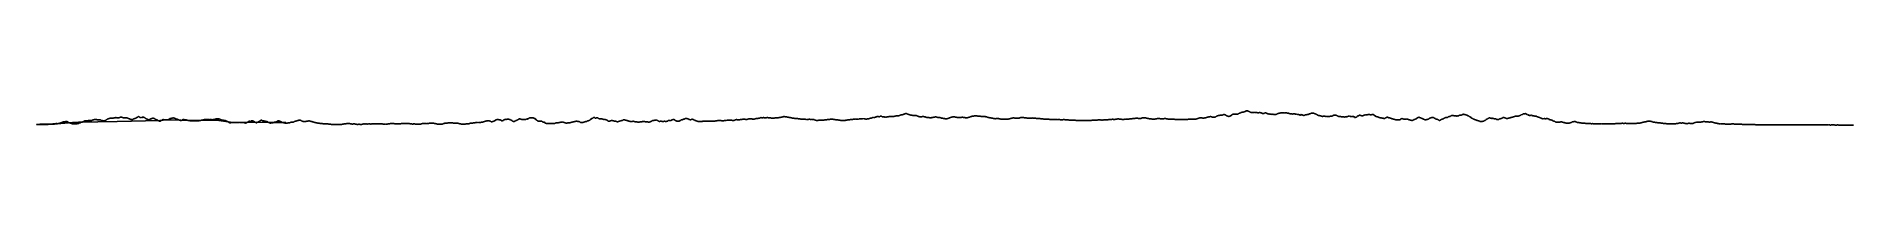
# Model space of a CAD drawing. Header units: metres. Extents: x 0 to 103640, y 189 to 1010.
import ezdxf

# ---------------------------------------------------------------- set-up
doc = ezdxf.new("R2010")
doc.units = ezdxf.units.M
doc.layers.add('GROUND_PROFILE', color=8, linetype='Continuous')
doc.layers.add('PLAN_PROFILE', color=1, linetype='Continuous')

msp = doc.modelspace()

# ---------------------------------------------------------------- linework, layer by layer
at = {"layer": 'GROUND_PROFILE'}
msp.add_lwpolyline([(0, 238), (20, 235), (40, 236), (60, 236), (80, 236), (100, 237), (120, 237), (140, 235), (160, 236), (180, 233), (200, 235), (220, 235), (240, 235), (260, 235), (280, 235), (300, 235), (320, 235), (340, 234), (360, 234), (380, 235), (400, 235), (420, 235), (440, 233), (460, 233), (480, 234), (500, 236), (520, 237), (540, 236), (560, 236), (580, 236), (600, 236), (620, 236), (640, 237), (660, 237), (680, 237), (700, 238), (720, 239), (740, 239), (760, 239), (780, 239), (800, 239), (820, 243), (840, 248), (860, 248), (880, 253), (900, 253), (920, 256), (940, 257), (960, 257), (980, 261), (1000, 270), (1020, 264), (1040, 269), (1060, 270), (1080, 270), (1100, 272), (1120, 276), (1140, 276), (1160, 277), (1180, 274), (1200, 275), (1220, 278), (1240, 278), (1260, 285), (1280, 292), (1300, 292), (1320, 298), (1340, 307), (1360, 307), (1380, 319), (1400, 333), (1420, 333), (1440, 345), (1460, 345), (1480, 353), (1500, 365), (1520, 365), (1540, 374), (1560, 378), (1580, 378), (1600, 381), (1620, 385), (1640, 385), (1660, 391), (1680, 403), (1700, 404), (1720, 402), (1740, 402), (1760, 391), (1780, 376), (1800, 376), (1820, 360), (1840, 338), (1860, 338), (1880, 329), (1900, 316), (1920, 316), (1940, 301), (1960, 301), (1980, 290), (2000, 276), (2020, 276), (2040, 267), (2060, 267), (2080, 267), (2100, 267), (2120, 267), (2140, 267), (2160, 267), (2180, 267), (2200, 267), (2220, 267), (2240, 267), (2260, 267), (2280, 267), (2300, 267), (2320, 273), (2340, 277), (2360, 277), (2380, 283), (2400, 291), (2420, 291), (2440, 302), (2460, 319), (2480, 319), (2500, 333), (2520, 333), (2540, 350), (2560, 363), (2580, 363), (2600, 363), (2620, 363), (2640, 363), (2660, 373), (2680, 405), (2700, 405), (2720, 418), (2740, 432), (2760, 432), (2780, 444), (2800, 444), (2820, 444), (2840, 440), (2860, 440), (2880, 436), (2900, 440), (2920, 440), (2940, 445), (2960, 454), (2980, 454), (3000, 461), (3020, 462), (3040, 462), (3060, 464), (3080, 464), (3100, 466), (3120, 463), (3140, 463), (3160, 465), (3180, 472), (3200, 472), (3220, 486), (3240, 492), (3260, 492), (3280, 500), (3300, 509), (3320, 509), (3340, 515), (3360, 522), (3380, 522), (3400, 519), (3420, 519), (3440, 511), (3460, 503), (3480, 503), (3500, 500), (3520, 499), (3540, 499), (3560, 498), (3580, 501), (3600, 501), (3620, 501), (3640, 492), (3660, 492), (3680, 477), (3700, 463), (3720, 463), (3740, 455), (3760, 448), (3780, 448), (3800, 442), (3820, 442), (3840, 440), (3860, 447), (3880, 447), (3900, 453), (3920, 461), (3940, 461), (3960, 475), (3980, 491), (4000, 491), (4020, 510), (4040, 534), (4060, 534), (4080, 548), (4100, 560), (4120, 560), (4140, 569), (4160, 569), (4180, 576), (4200, 583), (4220, 583), (4240, 591), (4260, 592), (4280, 592), (4300, 587), (4320, 581), (4340, 581), (4360, 590), (4380, 597), (4400, 597), (4420, 604), (4440, 604), (4460, 604), (4480, 606), (4500, 606), (4520, 630), (4540, 619), (4560, 619), (4580, 614), (4600, 611), (4620, 611), (4640, 607), (4660, 609), (4680, 609), (4700, 616), (4720, 618), (4740, 627), (4760, 636), (4780, 644), (4800, 644), (4820, 651), (4840, 651), (4860, 653), (4880, 645), (4900, 645), (4920, 627), (4940, 617), (4960, 617), (4980, 609), (5000, 607), (5020, 607), (5040, 611), (5060, 611), (5080, 601), (5100, 606), (5120, 606), (5140, 608), (5160, 602), (5180, 602), (5200, 593), (5220, 582), (5240, 582), (5260, 570), (5280, 557), (5300, 557), (5320, 547), (5340, 548), (5360, 534), (5380, 521), (5400, 521), (5420, 513), (5440, 517), (5460, 511), (5480, 521), (5500, 521), (5520, 530), (5540, 546), (5560, 546), (5580, 558), (5600, 572), (5620, 572), (5640, 580), (5660, 589), (5680, 595), (5700, 608), (5720, 608), (5740, 625), (5760, 646), (5780, 646), (5800, 666), (5820, 679), (5840, 679), (5860, 671), (5880, 655), (5900, 655), (5920, 624), (5940, 624), (5960, 616), (5980, 619), (6000, 619), (6020, 617), (6040, 640), (6060, 640), (6080, 649), (6100, 649), (6120, 648), (6140, 627), (6160, 627), (6180, 613), (6200, 595), (6220, 595), (6240, 577), (6260, 550), (6280, 550), (6300, 535), (6320, 535), (6340, 527), (6360, 510), (6380, 510), (6400, 500), (6420, 497), (6440, 497), (6460, 507), (6480, 506), (6500, 524), (6520, 544), (6540, 544), (6560, 561), (6580, 576), (6600, 573), (6620, 586), (6640, 592), (6660, 592), (6680, 588), (6700, 580), (6720, 573), (6740, 559), (6760, 559), (6780, 541), (6800, 523), (6820, 523), (6840, 509), (6860, 496), (6880, 496), (6900, 482), (6920, 482), (6940, 459), (6960, 440), (6980, 440), (7000, 427), (7020, 423), (7040, 419), (7060, 428), (7080, 428), (7100, 447), (7120, 460), (7140, 460), (7160, 478), (7180, 494), (7200, 494), (7220, 508), (7240, 511), (7260, 511), (7280, 499), (7300, 499), (7320, 495), (7340, 499), (7360, 499), (7380, 504), (7400, 490), (7420, 490), (7440, 492), (7460, 494), (7480, 494), (7500, 502), (7520, 502), (7540, 518), (7560, 535), (7580, 535), (7600, 551), (7620, 569), (7640, 569), (7660, 579), (7680, 579), (7700, 584), (7720, 592), (7740, 587), (7760, 595), (7780, 606), (7800, 606), (7820, 611), (7840, 591), (7860, 591), (7880, 581), (7900, 581), (7920, 574), (7940, 566), (7960, 556), (7980, 546), (8000, 531), (8020, 531), (8040, 524), (8060, 515), (8080, 507), (8100, 494), (8120, 494), (8140, 482), (8160, 478), (8180, 472), (8200, 462), (8220, 455), (8240, 455), (8260, 461), (8280, 461), (8300, 475), (8320, 494), (8340, 494), (8360, 508), (8380, 513), (8400, 513), (8420, 506), (8440, 500), (8460, 500), (8480, 496), (8500, 496), (8520, 490), (8540, 489), (8560, 489), (8580, 485), (8600, 480), (8620, 480), (8640, 464), (8660, 464), (8680, 457), (8700, 452), (8720, 452), (8740, 450), (8760, 445), (8780, 445), (8800, 445), (8820, 442), (8840, 442), (8860, 436), (8880, 436), (8900, 437), (8920, 437), (8940, 437), (8960, 436), (8980, 434), (9000, 434), (9020, 435), (9040, 434), (9060, 434), (9080, 434), (9100, 429), (9120, 432), (9140, 434), (9160, 434), (9180, 437), (9200, 440), (9220, 440), (9240, 443), (9260, 443), (9280, 444), (9300, 448), (9320, 454), (9340, 461), (9360, 466), (9380, 466), (9400, 468), (9420, 475), (9440, 481), (9460, 485), (9480, 485), (9500, 493), (9520, 501), (9540, 497), (9560, 502), (9580, 510), (9600, 510), (9620, 518), (9640, 523), (9660, 518), (9680, 520), (9700, 520), (9720, 519), (9740, 515), (9760, 515), (9780, 509), (9800, 511), (9820, 511), (9840, 508), (9860, 505), (9880, 505), (9900, 500), (9920, 511), (9940, 508), (9960, 508), (9980, 508), (10000, 504), (10020, 500), (10040, 500), (10060, 505), (10080, 519), (10100, 519), (10120, 515), (10140, 515), (10160, 519), (10180, 525), (10200, 525), (10220, 533), (10240, 558), (10260, 558), (10280, 554), (10300, 546), (10320, 546), (10340, 544), (10360, 551), (10380, 551), (10400, 546), (10420, 546), (10440, 541), (10460, 532), (10480, 532), (10500, 507), (10520, 501), (10540, 501), (10560, 492), (10580, 483), (10600, 483), (10620, 477), (10640, 481), (10660, 481), (10680, 472), (10700, 460), (10720, 460), (10740, 459), (10760, 459), (10780, 456), (10800, 434), (10820, 434), (10840, 423), (10860, 410), (10880, 410), (10900, 404), (10920, 386), (10940, 386), (10960, 364), (10980, 345), (11000, 345), (11020, 333), (11040, 330), (11060, 330), (11080, 331), (11100, 331), (11120, 337), (11140, 340), (11160, 340), (11180, 345), (11200, 343), (11220, 343), (11240, 351), (11260, 341), (11280, 341), (11300, 336), (11320, 341), (11340, 341), (11360, 343), (11380, 342), (11400, 342), (11420, 337), (11440, 337), (11460, 332), (11480, 334), (11500, 344), (11520, 348), (11540, 349), (11560, 349), (11580, 354), (11600, 348), (11620, 348), (11640, 345), (11660, 339), (11680, 339), (11700, 336), (11720, 339), (11740, 339), (11760, 343), (11780, 346), (11800, 346), (11820, 343), (11840, 343), (11860, 333), (11880, 319), (11900, 319), (11920, 312), (11940, 314), (11960, 314), (11980, 324), (12000, 341), (12020, 341), (12040, 358), (12060, 376), (12080, 376), (12100, 396), (12120, 412), (12140, 412), (12160, 411), (12180, 411), (12200, 408), (12220, 408), (12240, 408), (12260, 433), (12280, 437), (12300, 437), (12320, 437), (12340, 435), (12360, 435), (12380, 421), (12400, 400), (12420, 400), (12440, 380), (12460, 383), (12480, 356), (12500, 335), (12520, 335), (12540, 323), (12560, 325), (12580, 325), (12600, 338), (12620, 357), (12640, 357), (12660, 377), (12680, 397), (12700, 397), (12720, 427), (12740, 427), (12760, 444), (12780, 460), (12800, 460), (12820, 473), (12840, 474), (12860, 474), (12880, 459), (12900, 446), (12920, 446), (12940, 443), (12960, 439), (12980, 439), (13000, 428), (13020, 422), (13040, 422), (13060, 418), (13080, 406), (13100, 406), (13120, 404), (13140, 404), (13160, 392), (13180, 378), (13200, 378), (13220, 366), (13240, 352), (13260, 352), (13280, 319), (13300, 315), (13320, 315), (13340, 314), (13360, 314), (13380, 314), (13400, 316), (13420, 316), (13440, 316), (13460, 319), (13480, 325), (13500, 331), (13520, 341), (13540, 341), (13560, 354), (13580, 365), (13600, 365), (13620, 371), (13640, 371), (13660, 380), (13680, 385), (13700, 385), (13720, 399), (13740, 415), (13760, 415), (13780, 433), (13800, 442), (13820, 442), (13840, 438), (13860, 422), (13880, 422), (13900, 402), (13920, 402), (13940, 391), (13960, 375), (13980, 375), (14000, 362), (14020, 351), (14040, 351), (14060, 346), (14080, 338), (14100, 331), (14120, 323), (14140, 317), (14160, 317), (14180, 312), (14200, 312), (14220, 308), (14240, 307), (14260, 307), (14280, 307), (14300, 313), (14320, 313), (14340, 315), (14360, 320), (14380, 320), (14400, 323), (14420, 326), (14440, 326), (14460, 329), (14480, 337), (14500, 351), (14520, 353), (14540, 353), (14560, 354), (14580, 358), (14600, 358), (14620, 362), (14640, 369), (14660, 369), (14680, 381), (14700, 393), (14720, 393), (14740, 407), (14760, 415), (14780, 415), (14800, 422), (14820, 422), (14840, 431), (14860, 442), (14880, 442), (14900, 455), (14920, 465), (14940, 465), (14960, 477), (14980, 484), (15000, 484), (15020, 479), (15040, 469), (15060, 469), (15080, 457), (15100, 457), (15120, 436), (15140, 424), (15160, 424), (15180, 413), (15200, 404), (15220, 404), (15240, 398), (15260, 391), (15280, 391), (15300, 385), (15320, 396), (15340, 396), (15360, 405), (15380, 405), (15400, 417), (15420, 420), (15440, 420), (15460, 423), (15480, 421), (15500, 421), (15520, 437), (15540, 439), (15560, 439), (15580, 437), (15600, 426), (15620, 426), (15640, 417), (15660, 406), (15680, 406), (15700, 392), (15720, 401), (15740, 383), (15760, 374), (15780, 374), (15800, 366), (15820, 358), (15840, 358), (15860, 351), (15880, 341), (15900, 341), (15920, 336), (15940, 328), (15960, 328), (15980, 322), (16000, 322), (16020, 319), (16040, 311), (16060, 311), (16080, 310), (16100, 310), (16120, 310), (16140, 298), (16160, 290), (16180, 290), (16200, 283), (16220, 278), (16240, 278), (16260, 278), (16280, 278), (16300, 278), (16320, 276), (16340, 271), (16360, 270), (16380, 266), (16400, 266), (16420, 264), (16440, 262), (16460, 262), (16480, 265), (16500, 269), (16520, 269), (16540, 266), (16560, 266), (16580, 267), (16600, 264), (16620, 264), (16640, 261), (16660, 255), (16680, 255), (16700, 248), (16720, 243), (16740, 241), (16760, 240), (16780, 238), (16800, 238), (16820, 236), (16840, 236), (16860, 235), (16880, 234), (16900, 234), (16920, 233), (16940, 232), (16960, 232), (16980, 231), (17000, 231), (17020, 231), (17040, 228), (17060, 226), (17080, 226), (17100, 225), (17120, 225), (17140, 225), (17160, 226), (17180, 226), (17200, 226), (17220, 225), (17240, 225), (17260, 224), (17280, 224), (17300, 224), (17320, 222), (17340, 223), (17360, 223), (17380, 225), (17400, 229), (17420, 229), (17440, 238), (17460, 238), (17480, 247), (17500, 255), (17520, 255), (17540, 257), (17560, 261), (17580, 261), (17600, 261), (17620, 265), (17640, 265), (17660, 275), (17680, 285), (17700, 285), (17720, 286), (17740, 286), (17760, 289), (17780, 286), (17800, 286), (17820, 283), (17840, 281), (17860, 281), (17880, 277), (17900, 274), (17920, 274), (17940, 268), (17960, 262), (17980, 262), (18000, 256), (18020, 256), (18040, 256), (18060, 260), (18080, 260), (18100, 265), (18120, 265), (18140, 265), (18160, 259), (18180, 254), (18200, 254), (18220, 244), (18240, 238), (18260, 238), (18280, 235), (18300, 236), (18320, 236), (18340, 237), (18360, 237), (18380, 240), (18400, 238), (18420, 238), (18440, 237), (18460, 233), (18480, 233), (18500, 231), (18520, 232), (18540, 232), (18560, 235), (18580, 244), (18600, 244), (18620, 253), (18640, 253), (18660, 259), (18680, 262), (18700, 262), (18720, 258), (18740, 252), (18760, 252), (18780, 259), (18800, 257), (18820, 257), (18840, 255), (18860, 254), (18880, 254), (18900, 257), (18920, 257), (18940, 260), (18960, 255), (18980, 263), (19000, 259), (19020, 257), (19040, 257), (19060, 256), (19080, 256), (19100, 256), (19120, 261), (19140, 263), (19160, 263), (19180, 261), (19200, 266), (19220, 263), (19240, 261), (19260, 261), (19280, 265), (19300, 270), (19320, 270), (19340, 268), (19360, 263), (19380, 263), (19400, 263), (19420, 262), (19440, 262), (19460, 267), (19480, 267), (19500, 269), (19520, 270), (19540, 270), (19560, 270), (19580, 269), (19600, 273), (19620, 275), (19640, 274), (19660, 274), (19680, 274), (19700, 266), (19720, 266), (19740, 257), (19760, 248), (19780, 248), (19800, 240), (19820, 240), (19840, 239), (19860, 238), (19880, 238), (19900, 236), (19920, 239), (19940, 239), (19960, 242), (19980, 241), (20000, 240), (20020, 250), (20040, 260), (20060, 260), (20080, 263), (20100, 263), (20120, 267), (20140, 271), (20160, 271), (20180, 280), (20200, 287), (20220, 283), (20240, 290), (20260, 294), (20280, 294), (20300, 293), (20320, 289), (20340, 289), (20360, 283), (20380, 283), (20400, 276), (20420, 269), (20440, 269), (20460, 266), (20480, 266), (20500, 266), (20520, 267), (20540, 265), (20560, 265), (20580, 264), (20600, 264), (20620, 264), (20640, 265), (20660, 265), (20680, 267), (20700, 268), (20720, 268), (20740, 270), (20760, 275), (20780, 275), (20800, 279), (20820, 282), (20840, 282), (20860, 282), (20880, 282), (20900, 282), (20920, 285), (20940, 290), (20960, 290), (20980, 289), (21000, 289), (21020, 285), (21040, 289), (21060, 289), (21080, 289), (21100, 284), (21120, 284), (21140, 283), (21160, 283), (21180, 283), (21200, 282), (21220, 282), (21240, 280), (21260, 277), (21280, 277), (21300, 273), (21320, 270), (21340, 270), (21360, 266), (21380, 262), (21400, 262), (21420, 257), (21440, 252), (21460, 252), (21480, 252), (21500, 257), (21520, 257), (21540, 270), (21560, 270), (21580, 265), (21600, 255), (21620, 255), (21640, 252), (21660, 250), (21680, 250), (21700, 249), (21720, 247), (21740, 247), (21760, 244), (21780, 243), (21800, 243), (21820, 243), (21840, 241), (21860, 241), (21880, 248), (21900, 248), (21920, 256), (21940, 266), (21960, 266), (21980, 271), (22000, 276), (22020, 276), (22040, 278), (22060, 278), (22080, 278), (22100, 283), (22120, 284), (22140, 284), (22160, 285), (22180, 285), (22200, 283), (22220, 280), (22240, 280), (22260, 275), (22280, 278), (22300, 278), (22320, 283), (22340, 289), (22360, 289), (22380, 294), (22400, 300), (22420, 300), (22440, 307), (22460, 308), (22480, 309), (22500, 311), (22520, 311), (22540, 314), (22560, 312), (22580, 312), (22600, 311), (22620, 309), (22640, 309), (22660, 302), (22680, 295), (22700, 295), (22720, 287), (22740, 287), (22760, 278), (22780, 269), (22800, 269), (22820, 264), (22840, 257), (22860, 256), (22880, 248), (22900, 241), (22920, 241), (22940, 240), (22960, 243), (22980, 243), (23000, 243), (23020, 243), (23040, 242), (23060, 242), (23080, 243), (23100, 247), (23120, 254), (23140, 254), (23160, 256), (23180, 264), (23200, 264), (23220, 277), (23240, 285), (23260, 285), (23280, 298), (23300, 298), (23320, 300), (23340, 304), (23360, 304), (23380, 308), (23400, 310), (23420, 310), (23440, 311), (23460, 318), (23480, 324), (23500, 327), (23520, 327), (23540, 327), (23560, 324), (23580, 323), (23600, 323), (23620, 322), (23640, 322), (23660, 318), (23680, 328), (23700, 328), (23720, 326), (23740, 319), (23760, 319), (23780, 311), (23800, 305), (23820, 305), (23840, 303), (23860, 302), (23880, 310), (23900, 310), (23920, 310), (23940, 310), (23960, 306), (23980, 306), (24000, 301), (24020, 302), (24040, 302), (24060, 296), (24080, 283), (24100, 297), (24120, 284), (24140, 273), (24160, 273), (24180, 260), (24200, 260), (24220, 251), (24240, 248), (24260, 248), (24280, 247), (24300, 247), (24320, 247), (24340, 246), (24360, 250), (24380, 250), (24400, 252), (24420, 253), (24440, 253), (24460, 255), (24480, 255), (24500, 259), (24520, 263), (24540, 263), (24560, 265), (24580, 267), (24600, 267), (24620, 268), (24640, 269), (24660, 269), (24680, 275), (24700, 293), (24720, 293), (24740, 301), (24760, 308), (24780, 308), (24800, 310), (24820, 310), (24840, 308), (24860, 305), (24880, 305), (24900, 313), (24920, 315), (24940, 315), (24960, 321), (24980, 326), (25000, 326), (25020, 332), (25040, 339), (25060, 339), (25080, 346), (25100, 346), (25120, 348), (25140, 351), (25160, 351), (25180, 353), (25200, 352), (25220, 352), (25240, 353), (25260, 351), (25280, 351), (25300, 351), (25320, 350), (25340, 350), (25360, 354), (25380, 354), (25400, 359), (25420, 364), (25440, 364), (25460, 370), (25480, 378), (25500, 378), (25520, 387), (25540, 393), (25560, 393), (25580, 403), (25600, 414), (25620, 414), (25640, 424), (25660, 424), (25680, 430), (25700, 440), (25720, 440), (25740, 442), (25760, 446), (25780, 446), (25800, 448), (25820, 440), (25840, 440), (25860, 425), (25880, 411), (25900, 411), (25920, 396), (25940, 385), (25960, 385), (25980, 385), (26000, 385), (26020, 394), (26040, 402), (26060, 402), (26080, 411), (26100, 425), (26120, 425), (26140, 453), (26160, 469), (26180, 469), (26200, 482), (26220, 496), (26240, 496), (26260, 511), (26280, 511), (26300, 514), (26320, 518), (26340, 510), (26360, 507), (26380, 497), (26400, 497), (26420, 494), (26440, 487), (26460, 487), (26480, 475), (26500, 460), (26520, 460), (26540, 436), (26560, 436), (26580, 439), (26600, 453), (26620, 453), (26640, 465), (26660, 486), (26680, 486), (26700, 509), (26720, 525), (26740, 516), (26760, 523), (26780, 525), (26800, 525), (26820, 522), (26840, 522), (26860, 525), (26880, 533), (26900, 533), (26920, 535), (26940, 539), (26960, 523), (26980, 522), (27000, 509), (27020, 509), (27040, 494), (27060, 478), (27080, 478), (27100, 460), (27120, 460), (27140, 441), (27160, 418), (27180, 418), (27200, 403), (27220, 397), (27240, 397), (27260, 405), (27280, 419), (27300, 419), (27320, 434), (27340, 453), (27360, 449), (27380, 465), (27400, 474), (27420, 474), (27440, 491), (27460, 491), (27480, 512), (27500, 527), (27520, 527), (27540, 544), (27560, 544), (27580, 544), (27600, 543), (27620, 531), (27640, 531), (27660, 518), (27680, 511), (27700, 511), (27720, 514), (27740, 514), (27760, 518), (27780, 516), (27800, 516), (27820, 512), (27840, 512), (27860, 512), (27880, 516), (27900, 519), (27920, 519), (27940, 532), (27960, 548), (27980, 523), (28000, 544), (28020, 544), (28040, 547), (28060, 572), (28080, 572), (28100, 590), (28120, 607), (28140, 607), (28160, 617), (28180, 611), (28200, 611), (28220, 605), (28240, 609), (28260, 609), (28280, 616), (28300, 616), (28320, 607), (28340, 604), (28360, 604), (28380, 590), (28400, 577), (28420, 577), (28440, 563), (28460, 530), (28480, 530), (28500, 501), (28520, 480), (28540, 480), (28560, 459), (28580, 437), (28600, 437), (28620, 426), (28640, 426), (28660, 422), (28680, 422), (28700, 422), (28720, 428), (28740, 428), (28760, 428), (28780, 425), (28800, 415), (28820, 415), (28840, 392), (28860, 376), (28880, 376), (28900, 370), (28920, 370), (28940, 366), (28960, 353), (28980, 353), (29000, 324), (29020, 314), (29040, 314), (29060, 303), (29080, 293), (29100, 293), (29120, 286), (29140, 281), (29160, 281), (29180, 276), (29200, 277), (29220, 277), (29240, 278), (29260, 278), (29280, 277), (29300, 279), (29320, 279), (29340, 281), (29360, 284), (29380, 284), (29400, 287), (29420, 287), (29440, 287), (29460, 286), (29480, 286), (29500, 288), (29520, 293), (29540, 293), (29560, 295), (29580, 300), (29600, 313), (29620, 316), (29640, 322), (29660, 322), (29680, 327), (29700, 329), (29720, 329), (29740, 328), (29760, 330), (29780, 330), (29800, 334), (29820, 345), (29840, 345), (29860, 347), (29880, 347), (29900, 354), (29920, 357), (29940, 357), (29960, 360), (29980, 364), (30000, 364), (30020, 372), (30040, 364), (30060, 364), (30080, 350), (30100, 350), (30120, 337), (30140, 324), (30160, 324), (30180, 315), (30200, 310), (30220, 302), (30240, 301), (30260, 309), (30280, 309), (30300, 316), (30320, 319), (30340, 319), (30360, 317), (30380, 317), (30400, 322), (30420, 333), (30440, 333), (30460, 341), (30480, 348), (30500, 348), (30520, 358), (30540, 366), (30560, 366), (30580, 369), (30600, 375), (30620, 375), (30640, 381), (30660, 381), (30680, 388), (30700, 393), (30720, 393), (30740, 403), (30760, 413), (30780, 413), (30800, 419), (30820, 423), (30840, 410), (30860, 409), (30880, 406), (30900, 406), (30920, 399), (30940, 399), (30960, 391), (30980, 377), (31000, 377), (31020, 366), (31040, 350), (31060, 350), (31080, 344), (31100, 343), (31120, 343), (31140, 345), (31160, 350), (31180, 350), (31200, 355), (31220, 365), (31240, 369), (31260, 378), (31280, 378), (31300, 385), (31320, 392), (31340, 392), (31360, 399), (31380, 409), (31400, 409), (31420, 422), (31440, 435), (31460, 435), (31480, 447), (31500, 456), (31520, 456), (31540, 471), (31560, 471), (31580, 493), (31600, 514), (31620, 514), (31640, 535), (31660, 564), (31680, 564), (31700, 580), (31720, 594), (31740, 594), (31760, 607), (31780, 625), (31800, 625), (31820, 630), (31840, 630), (31860, 597), (31880, 591), (31900, 591), (31920, 602), (31940, 609), (31960, 609), (31980, 607), (32000, 603), (32020, 603), (32040, 598), (32060, 569), (32080, 569), (32100, 557), (32120, 557), (32140, 549), (32160, 551), (32180, 551), (32200, 556), (32220, 560), (32240, 560), (32260, 550), (32280, 541), (32300, 541), (32320, 531), (32340, 523), (32360, 523), (32380, 524), (32400, 520), (32420, 520), (32440, 509), (32460, 509), (32480, 495), (32500, 490), (32520, 490), (32540, 480), (32560, 460), (32580, 460), (32600, 437), (32620, 422), (32640, 422), (32660, 417), (32680, 421), (32700, 421), (32720, 434), (32740, 434), (32760, 446), (32780, 455), (32800, 455), (32820, 455), (32840, 455), (32860, 455), (32880, 443), (32900, 440), (32920, 440), (32940, 435), (32960, 428), (32980, 428), (33000, 424), (33020, 424), (33040, 417), (33060, 408), (33080, 406), (33100, 393), (33120, 384), (33140, 384), (33160, 384), (33180, 393), (33200, 393), (33220, 406), (33240, 418), (33260, 418), (33280, 430), (33300, 424), (33320, 432), (33340, 443), (33360, 443), (33380, 451), (33400, 462), (33420, 462), (33440, 479), (33460, 492), (33480, 492), (33500, 492), (33520, 494), (33540, 494), (33560, 490), (33580, 484), (33600, 484), (33620, 472), (33640, 472), (33660, 461), (33680, 453), (33700, 457), (33720, 446), (33740, 438), (33760, 438), (33780, 428), (33800, 417), (33820, 417), (33840, 408), (33860, 401), (33880, 401), (33900, 392), (33920, 392), (33940, 387), (33960, 394), (33980, 394), (34000, 407), (34020, 413), (34040, 413), (34060, 412), (34080, 409), (34100, 409), (34120, 394), (34140, 386), (34160, 386), (34180, 381), (34200, 381), (34220, 379), (34240, 374), (34260, 374), (34280, 370), (34300, 367), (34320, 363), (34340, 363), (34360, 365), (34380, 365), (34400, 370), (34420, 378), (34440, 378), (34460, 387), (34480, 387), (34500, 389), (34520, 386), (34540, 386), (34560, 393), (34580, 398), (34600, 398), (34620, 400), (34640, 401), (34660, 401), (34680, 401), (34700, 400), (34720, 386), (34740, 383), (34760, 383), (34780, 380), (34800, 378), (34820, 378), (34840, 376), (34860, 374), (34880, 374), (34900, 369), (34920, 364), (34940, 364), (34960, 368), (34980, 372), (35000, 372), (35020, 380), (35040, 401), (35060, 401), (35080, 421), (35100, 421), (35120, 435), (35140, 456), (35160, 456), (35180, 456), (35200, 462), (35220, 462), (35240, 463), (35260, 468), (35280, 468), (35300, 474), (35320, 470), (35340, 489), (35360, 476), (35380, 476), (35400, 463), (35420, 448), (35440, 448), (35460, 430), (35480, 419), (35500, 419), (35520, 406), (35540, 408), (35560, 408), (35580, 412), (35600, 420), (35620, 420), (35640, 415), (35660, 415), (35680, 401), (35700, 396), (35720, 396), (35740, 407), (35760, 399), (35780, 399), (35800, 412), (35820, 410), (35840, 410), (35860, 405), (35880, 403), (35900, 403), (35920, 401), (35940, 401), (35960, 412), (35980, 416), (36000, 416), (36020, 429), (36040, 448), (36060, 448), (36080, 457), (36100, 449), (36120, 449), (36140, 441), (36160, 455), (36180, 455), (36200, 465), (36220, 482), (36240, 482), (36260, 496), (36280, 496), (36300, 508), (36320, 516), (36340, 516), (36360, 516), (36380, 501), (36400, 501), (36420, 482), (36440, 466), (36460, 466), (36480, 446), (36500, 428), (36520, 428), (36540, 413), (36560, 420), (36580, 415), (36600, 412), (36620, 412), (36640, 414), (36660, 428), (36680, 428), (36700, 448), (36720, 460), (36740, 460), (36760, 471), (36780, 487), (36800, 487), (36820, 495), (36840, 495), (36860, 511), (36880, 526), (36900, 526), (36920, 532), (36940, 534), (36960, 534), (36980, 559), (37000, 562), (37020, 562), (37040, 567), (37060, 566), (37080, 566), (37100, 564), (37120, 564), (37140, 555), (37160, 552), (37180, 557), (37200, 538), (37220, 522), (37240, 522), (37260, 509), (37280, 500), (37300, 500), (37320, 499), (37340, 507), (37360, 507), (37380, 527), (37400, 528), (37420, 528), (37440, 523), (37460, 523), (37480, 504), (37500, 488), (37520, 488), (37540, 476), (37560, 460), (37580, 460), (37600, 448), (37620, 437), (37640, 437), (37660, 428), (37680, 415), (37700, 415), (37720, 408), (37740, 408), (37760, 407), (37780, 406), (37800, 406), (37820, 406), (37840, 407), (37860, 407), (37880, 408), (37900, 407), (37920, 407), (37940, 406), (37960, 409), (37980, 409), (38000, 415), (38020, 415), (38040, 416), (38060, 414), (38080, 414), (38100, 414), (38120, 416), (38140, 416), (38160, 418), (38180, 416), (38200, 411), (38220, 411), (38240, 412), (38260, 412), (38280, 416), (38300, 416), (38320, 417), (38340, 417), (38360, 417), (38380, 418), (38400, 419), (38420, 418), (38440, 419), (38460, 420), (38480, 420), (38500, 419), (38520, 417), (38540, 417), (38560, 418), (38580, 418), (38600, 421), (38620, 422), (38640, 422), (38660, 422), (38680, 423), (38700, 423), (38720, 426), (38740, 429), (38760, 429), (38780, 434), (38800, 437), (38820, 444), (38840, 450), (38860, 451), (38880, 451), (38900, 453), (38920, 453), (38940, 458), (38960, 457), (38980, 457), (39000, 453), (39020, 448), (39040, 452), (39060, 448), (39080, 446), (39100, 446), (39120, 445), (39140, 445), (39160, 445), (39180, 447), (39200, 447), (39220, 449), (39240, 451), (39260, 451), (39280, 453), (39300, 460), (39320, 460), (39340, 465), (39360, 470), (39380, 462), (39400, 467), (39420, 471), (39440, 471), (39460, 475), (39480, 477), (39500, 477), (39520, 481), (39540, 482), (39560, 482), (39580, 481), (39600, 481), (39620, 480), (39640, 475), (39660, 475), (39680, 463), (39700, 458), (39720, 458), (39740, 458), (39760, 459), (39780, 459), (39800, 465), (39820, 477), (39840, 477), (39860, 487), (39880, 498), (39900, 498), (39920, 505), (39940, 505), (39960, 504), (39980, 498), (40000, 498), (40020, 499), (40040, 497), (40060, 497), (40080, 495), (40100, 500), (40120, 500), (40140, 508), (40160, 512), (40180, 512), (40200, 516), (40220, 522), (40240, 522), (40260, 523), (40280, 525), (40300, 525), (40320, 527), (40340, 527), (40360, 529), (40380, 527), (40400, 527), (40420, 524), (40440, 520), (40460, 520), (40480, 516), (40500, 513), (40520, 513), (40540, 517), (40560, 526), (40580, 526), (40600, 535), (40620, 544), (40640, 544), (40660, 552), (40680, 552), (40700, 554), (40720, 552), (40740, 552), (40760, 552), (40780, 548), (40800, 548), (40820, 546), (40840, 529), (40860, 529), (40880, 528), (40900, 527), (40920, 527), (40940, 534), (40960, 534), (40980, 546), (41000, 554), (41020, 554), (41040, 567), (41060, 575), (41080, 575), (41100, 565), (41120, 566), (41140, 566), (41160, 574), (41180, 586), (41200, 586), (41220, 592), (41240, 597), (41260, 597), (41280, 611), (41300, 611), (41320, 624), (41340, 627), (41360, 612), (41380, 610), (41400, 614), (41420, 614), (41440, 618), (41460, 623), (41480, 623), (41500, 617), (41520, 612), (41540, 612), (41560, 607), (41580, 607), (41600, 602), (41620, 611), (41640, 611), (41660, 622), (41680, 627), (41700, 627), (41720, 624), (41740, 617), (41760, 617), (41780, 609), (41800, 606), (41820, 606), (41840, 610), (41860, 602), (41880, 602), (41900, 599), (41920, 599), (41940, 593), (41960, 584), (41980, 584), (42000, 582), (42020, 586), (42040, 586), (42060, 589), (42080, 593), (42100, 593), (42120, 602), (42140, 608), (42160, 608), (42180, 608), (42200, 604), (42220, 604), (42240, 605), (42260, 605), (42280, 610), (42300, 617), (42320, 617), (42340, 622), (42360, 630), (42380, 630), (42400, 633), (42420, 635), (42440, 635), (42460, 639), (42480, 641), (42500, 641), (42520, 649), (42540, 649), (42560, 660), (42580, 668), (42600, 668), (42620, 676), (42640, 678), (42660, 678), (42680, 674), (42700, 671), (42720, 671), (42740, 668), (42760, 664), (42780, 664), (42800, 660), (42820, 653), (42840, 653), (42860, 645), (42880, 648), (42900, 640), (42920, 633), (42940, 633), (42960, 627), (42980, 622), (43000, 622), (43020, 618), (43040, 613), (43060, 613), (43080, 605), (43100, 598), (43120, 598), (43140, 593), (43160, 588), (43180, 588), (43200, 581), (43220, 581), (43240, 579), (43260, 576), (43280, 576), (43300, 572), (43320, 570), (43340, 570), (43360, 568), (43380, 563), (43400, 563), (43420, 563), (43440, 559), (43460, 559), (43480, 555), (43500, 555), (43520, 551), (43540, 547), (43560, 547), (43580, 542), (43600, 542), (43620, 539), (43640, 535), (43660, 533), (43680, 533), (43700, 530), (43720, 529), (43740, 529), (43760, 531), (43780, 534), (43800, 534), (43820, 534), (43840, 534), (43860, 532), (43880, 522), (43900, 522), (43920, 524), (43940, 521), (43960, 521), (43980, 517), (44000, 517), (44020, 517), (44040, 523), (44060, 526), (44080, 526), (44100, 530), (44120, 530), (44140, 522), (44160, 523), (44180, 523), (44200, 526), (44220, 518), (44240, 518), (44260, 517), (44280, 517), (44300, 517), (44320, 514), (44340, 508), (44360, 508), (44380, 490), (44400, 477), (44420, 477), (44440, 471), (44460, 471), (44480, 464), (44500, 459), (44520, 459), (44540, 461), (44560, 462), (44580, 462), (44600, 468), (44620, 473), (44640, 478), (44660, 481), (44680, 480), (44700, 480), (44720, 474), (44740, 471), (44760, 471), (44780, 475), (44800, 475), (44820, 479), (44840, 479), (44860, 479), (44880, 480), (44900, 485), (44920, 485), (44940, 490), (44960, 494), (44980, 494), (45000, 496), (45020, 499), (45040, 499), (45060, 503), (45080, 503), (45100, 513), (45120, 521), (45140, 512), (45160, 511), (45180, 512), (45200, 512), (45220, 513), (45240, 519), (45260, 519), (45280, 527), (45300, 533), (45320, 533), (45340, 537), (45360, 539), (45380, 539), (45400, 537), (45420, 537), (45440, 526), (45460, 519), (45480, 519), (45500, 516), (45520, 512), (45540, 512), (45560, 506), (45580, 502), (45600, 502), (45620, 499), (45640, 494), (45660, 500), (45680, 495), (45700, 490), (45720, 490), (45740, 477), (45760, 477), (45780, 470), (45800, 471), (45820, 471), (45840, 467), (45860, 459), (45880, 459), (45900, 457), (45920, 455), (45940, 455), (45960, 457), (45980, 459), (46000, 459), (46020, 459), (46040, 459), (46060, 459), (46080, 460), (46100, 460), (46120, 465), (46140, 466), (46160, 477), (46180, 479), (46200, 485), (46220, 485), (46240, 484), (46260, 487), (46280, 487), (46300, 492), (46320, 495), (46340, 495), (46360, 496), (46380, 496), (46400, 499), (46420, 514), (46440, 514), (46460, 513), (46480, 514), (46500, 514), (46520, 516), (46540, 519), (46560, 519), (46580, 524), (46600, 530), (46620, 530), (46640, 527), (46660, 541), (46680, 536), (46700, 537), (46720, 537), (46740, 543), (46760, 534), (46780, 534), (46800, 531), (46820, 537), (46840, 537), (46860, 543), (46880, 541), (46900, 541), (46920, 550), (46940, 553), (46960, 553), (46980, 556), (47000, 556), (47020, 554), (47040, 551), (47060, 551), (47080, 552), (47100, 557), (47120, 557), (47140, 562), (47160, 559), (47180, 567), (47200, 560), (47220, 553), (47240, 553), (47260, 546), (47280, 542), (47300, 542), (47320, 538), (47340, 538), (47360, 538), (47380, 543), (47400, 543), (47420, 554), (47440, 557), (47460, 557), (47480, 558), (47500, 566), (47520, 566), (47540, 577), (47560, 586), (47580, 586), (47600, 597), (47620, 597), (47640, 603), (47660, 605), (47680, 619), (47700, 621), (47720, 619), (47740, 619), (47760, 617), (47780, 620), (47800, 620), (47820, 634), (47840, 647), (47860, 647), (47880, 659), (47900, 665), (47920, 665), (47940, 684), (47960, 684), (47980, 682), (48000, 676), (48020, 676), (48040, 671), (48060, 670), (48080, 670), (48100, 682), (48120, 698), (48140, 698), (48160, 698), (48180, 695), (48200, 695), (48220, 685), (48240, 673), (48260, 673), (48280, 666), (48300, 666), (48320, 661), (48340, 657), (48360, 657), (48380, 652), (48400, 649), (48420, 649), (48440, 659), (48460, 654), (48480, 654), (48500, 658), (48520, 664), (48540, 664), (48560, 667), (48580, 667), (48600, 671), (48620, 676), (48640, 676), (48660, 678), (48680, 676), (48700, 688), (48720, 683), (48740, 682), (48760, 682), (48780, 686), (48800, 692), (48820, 692), (48840, 691), (48860, 691), (48880, 691), (48900, 692), (48920, 692), (48940, 701), (48960, 703), (48980, 703), (49000, 713), (49020, 720), (49040, 720), (49060, 722), (49080, 720), (49100, 720), (49120, 721), (49140, 723), (49160, 723), (49180, 729), (49200, 729), (49220, 740), (49240, 755), (49260, 755), (49280, 766), (49300, 773), (49320, 773), (49340, 775), (49360, 780), (49380, 780), (49400, 789), (49420, 797), (49440, 797), (49460, 811), (49480, 821), (49500, 821), (49520, 835), (49540, 835), (49560, 850), (49580, 856), (49600, 856), (49620, 851), (49640, 841), (49660, 841), (49680, 826), (49700, 812), (49720, 812), (49740, 801), (49760, 793), (49780, 793), (49800, 786), (49820, 777), (49840, 777), (49860, 769), (49880, 769), (49900, 766), (49920, 764), (49940, 764), (49960, 751), (49980, 748), (50000, 748), (50020, 746), (50040, 744), (50060, 744), (50080, 740), (50100, 738), (50120, 738), (50140, 736), (50160, 736), (50180, 736), (50200, 733), (50220, 724), (50240, 716), (50260, 703), (50280, 703), (50300, 693), (50320, 684), (50340, 684), (50360, 673), (50380, 664), (50400, 664), (50420, 665), (50440, 671), (50460, 665), (50480, 671), (50500, 671), (50520, 680), (50540, 684), (50560, 684), (50580, 683), (50600, 676), (50620, 676), (50640, 667), (50660, 661), (50680, 661), (50700, 657), (50720, 642), (50740, 642), (50760, 636), (50780, 636), (50800, 636), (50820, 631), (50840, 631), (50860, 627), (50880, 625), (50900, 625), (50920, 621), (50940, 616), (50960, 616), (50980, 607), (51000, 611), (51020, 611), (51040, 616), (51060, 621), (51080, 621), (51100, 626), (51120, 626), (51140, 633), (51160, 644), (51180, 644), (51200, 651), (51220, 651), (51240, 651), (51260, 660), (51280, 660), (51300, 660), (51320, 659), (51340, 655), (51360, 655), (51380, 642), (51400, 635), (51420, 635), (51440, 630), (51460, 630), (51480, 631), (51500, 629), (51520, 629), (51540, 626), (51560, 613), (51580, 613), (51600, 600), (51620, 589), (51640, 589), (51660, 586), (51680, 582), (51700, 582), (51720, 574), (51740, 572), (51760, 572), (51780, 567), (51800, 567), (51820, 557), (51840, 549), (51860, 549), (51880, 544), (51900, 545), (51920, 545), (51940, 553), (51960, 565), (51980, 565), (52000, 572), (52020, 586), (52040, 586), (52060, 605), (52080, 605), (52100, 616), (52120, 624), (52140, 624), (52160, 634), (52180, 642), (52200, 642), (52220, 649), (52240, 657), (52260, 657), (52280, 662), (52300, 666), (52320, 666), (52340, 667), (52360, 664), (52380, 664), (52400, 656), (52420, 656), (52440, 647), (52460, 641), (52480, 641), (52500, 634), (52520, 631), (52540, 631), (52560, 629), (52580, 631), (52600, 631), (52620, 626), (52640, 622), (52660, 622), (52680, 620), (52700, 620), (52720, 622), (52740, 633), (52760, 634), (52780, 643), (52800, 644), (52820, 644), (52840, 640), (52860, 637), (52880, 637), (52900, 634), (52920, 628), (52940, 628), (52960, 625), (52980, 617), (53000, 612), (53020, 608), (53040, 608), (53060, 609), (53080, 612), (53100, 612), (53120, 619), (53140, 628), (53160, 628), (53180, 638), (53200, 646), (53220, 646), (53240, 655), (53260, 667), (53280, 667), (53300, 682), (53320, 692), (53340, 692), (53360, 697), (53380, 697), (53400, 700), (53420, 706), (53440, 706), (53460, 713), (53480, 721), (53500, 721), (53520, 717), (53540, 723), (53560, 723), (53580, 726), (53600, 724), (53620, 724), (53640, 718), (53660, 718), (53680, 710), (53700, 704), (53720, 704), (53740, 701), (53760, 696), (53780, 696), (53800, 699), (53820, 698), (53840, 698), (53860, 694), (53880, 689), (53900, 689), (53920, 685), (53940, 687), (53960, 687), (53980, 685), (54000, 685), (54020, 681), (54040, 681), (54060, 681), (54080, 682), (54100, 681), (54120, 681), (54140, 673), (54160, 667), (54180, 667), (54200, 659), (54220, 650), (54240, 650), (54260, 637), (54280, 629), (54300, 629), (54320, 621), (54340, 621), (54360, 614), (54380, 611), (54400, 611), (54420, 605), (54440, 600), (54460, 600), (54480, 597), (54500, 593), (54520, 588), (54540, 582), (54560, 576), (54580, 576), (54600, 569), (54620, 569), (54640, 565), (54660, 561), (54680, 561), (54700, 561), (54720, 563), (54740, 563), (54760, 567), (54780, 565), (54800, 565), (54820, 563), (54840, 565), (54860, 565), (54880, 566), (54900, 561), (54920, 561), (54940, 550), (54960, 550), (54980, 542), (55000, 537), (55020, 537), (55040, 541), (55060, 538), (55080, 538), (55100, 534), (55120, 533), (55140, 533), (55160, 534), (55180, 533), (55200, 533), (55220, 532), (55240, 532), (55260, 530), (55280, 528), (55300, 528), (55320, 528), (55340, 528), (55360, 528), (55380, 527), (55400, 530), (55420, 530), (55440, 538), (55460, 547), (55480, 547), (55500, 552), (55520, 558), (55540, 562), (55560, 568), (55580, 568), (55600, 576), (55620, 583), (55640, 583), (55660, 594), (55680, 604), (55700, 604), (55720, 606), (55740, 603), (55760, 603), (55780, 592), (55800, 599), (55820, 599), (55840, 591), (55860, 585), (55880, 585), (55900, 584), (55920, 584), (55940, 583), (55960, 584), (55980, 584), (56000, 584), (56020, 587), (56040, 587), (56060, 595), (56080, 611), (56100, 611), (56120, 623), (56140, 623), (56160, 623), (56180, 621), (56200, 621), (56220, 623), (56240, 625), (56260, 625), (56280, 627), (56300, 619), (56320, 619), (56340, 613), (56360, 610), (56380, 610), (56400, 606), (56420, 601), (56440, 601), (56460, 600), (56480, 598), (56500, 598), (56520, 595), (56540, 595), (56560, 586), (56580, 586), (56600, 586), (56620, 590), (56640, 594), (56660, 594), (56680, 591), (56700, 590), (56720, 590), (56740, 593), (56760, 598), (56780, 598), (56800, 602), (56820, 588), (56840, 588), (56860, 593), (56880, 593), (56900, 599), (56920, 597), (56940, 597), (56960, 588), (56980, 582), (57000, 582), (57020, 580), (57040, 578), (57060, 573), (57080, 570), (57100, 567), (57120, 567), (57140, 565), (57160, 565), (57180, 564), (57200, 565), (57220, 565), (57240, 562), (57260, 561), (57280, 561), (57300, 560), (57320, 550), (57340, 550), (57360, 551), (57380, 552), (57400, 552), (57420, 548), (57440, 541), (57460, 541), (57480, 538), (57500, 538), (57520, 539), (57540, 537), (57560, 537), (57580, 529), (57600, 527), (57620, 527), (57640, 527), (57660, 528), (57680, 528), (57700, 526), (57720, 526), (57740, 526), (57760, 524), (57780, 522), (57800, 522), (57820, 517), (57840, 517), (57860, 515), (57880, 516), (57900, 516), (57920, 515), (57940, 516), (57960, 516), (57980, 514), (58000, 513), (58020, 513), (58040, 510), (58060, 508), (58080, 506), (58100, 506), (58120, 506), (58140, 513), (58160, 519), (58180, 519), (58200, 517), (58220, 509), (58240, 509), (58260, 504), (58280, 508), (58300, 508), (58320, 513), (58340, 511), (58360, 511), (58380, 504), (58400, 501), (58420, 501), (58440, 500), (58460, 500), (58480, 498), (58500, 498), (58520, 498), (58540, 502), (58560, 506), (58580, 507), (58600, 506), (58620, 506), (58640, 506), (58660, 503), (58680, 502), (58700, 502), (58720, 501), (58740, 501), (58760, 500), (58780, 498), (58800, 498), (58820, 491), (58840, 488), (58860, 488), (58880, 485), (58900, 479), (58920, 479), (58940, 476), (58960, 473), (58980, 473), (59000, 471), (59020, 469), (59040, 469), (59060, 472), (59080, 472), (59100, 472), (59120, 472), (59140, 472), (59160, 475), (59180, 471), (59200, 471), (59220, 468), (59240, 468), (59260, 468), (59280, 465), (59300, 464), (59320, 464), (59340, 464), (59360, 463), (59380, 463), (59400, 464), (59420, 464), (59440, 464), (59460, 464), (59480, 464), (59500, 464), (59520, 465), (59540, 465), (59560, 466), (59580, 465), (59600, 466), (59620, 465), (59640, 464), (59660, 464), (59680, 465), (59700, 465), (59720, 464), (59740, 463), (59760, 463), (59780, 461), (59800, 462), (59820, 462), (59840, 463), (59860, 464), (59880, 464), (59900, 464), (59920, 463), (59940, 463), (59960, 462), (59980, 460), (60000, 460), (60020, 460), (60040, 460), (60060, 462), (60080, 465), (60100, 465), (60120, 466), (60140, 465), (60160, 465), (60180, 465), (60200, 467), (60220, 467), (60240, 468), (60260, 469), (60280, 469), (60300, 470), (60320, 472), (60340, 472), (60360, 479), (60380, 479), (60400, 483), (60420, 485), (60440, 485), (60460, 485), (60480, 484), (60500, 484), (60520, 484), (60540, 486), (60560, 486), (60580, 488), (60600, 489), (60620, 493), (60640, 491), (60660, 491), (60680, 486), (60700, 484), (60720, 484), (60740, 485), (60760, 486), (60780, 486), (60800, 485), (60820, 484), (60840, 484), (60860, 486), (60880, 488), (60900, 488), (60920, 489), (60940, 492), (60960, 492), (60980, 496), (61000, 496), (61020, 498), (61040, 499), (61060, 499), (61080, 499), (61100, 503), (61120, 500), (61140, 505), (61160, 508), (61180, 508), (61200, 508), (61220, 508), (61240, 508), (61260, 511), (61280, 513), (61300, 513), (61320, 520), (61340, 520), (61360, 527), (61380, 524), (61400, 524), (61420, 522), (61440, 516), (61460, 516), (61480, 516), (61500, 518), (61520, 518), (61540, 524), (61560, 527), (61580, 527), (61600, 536), (61620, 536), (61640, 542), (61660, 546), (61680, 546), (61700, 546), (61720, 543), (61740, 543), (61760, 542), (61780, 541), (61800, 541), (61820, 538), (61840, 531), (61860, 531), (61880, 525), (61900, 520), (61920, 520), (61940, 515), (61960, 515), (61980, 514), (62000, 515), (62020, 515), (62040, 519), (62060, 524), (62080, 524), (62100, 524), (62120, 525), (62140, 519), (62160, 525), (62180, 526), (62200, 526), (62220, 529), (62240, 529), (62260, 532), (62280, 532), (62300, 532), (62320, 535), (62340, 543), (62360, 543), (62380, 547), (62400, 548), (62420, 548), (62440, 550), (62460, 554), (62480, 554), (62500, 558), (62520, 564), (62540, 564), (62560, 569), (62580, 569), (62600, 573), (62620, 576), (62640, 576), (62660, 579), (62680, 581), (62700, 581), (62720, 586), (62740, 590), (62760, 590), (62780, 589), (62800, 582), (62820, 582), (62840, 576), (62860, 575), (62880, 575), (62900, 569), (62920, 569), (62940, 568), (62960, 571), (62980, 571), (63000, 580), (63020, 590), (63040, 590), (63060, 600), (63080, 610), (63100, 610), (63120, 613), (63140, 610), (63160, 601), (63180, 603), (63200, 603), (63220, 613), (63240, 611), (63260, 611), (63280, 604), (63300, 592), (63320, 592), (63340, 581), (63360, 573), (63380, 573), (63400, 566), (63420, 563), (63440, 563), (63460, 554), (63480, 550), (63500, 550), (63520, 547), (63540, 547), (63560, 546), (63580, 543), (63600, 543), (63620, 539), (63640, 536), (63660, 536), (63680, 531), (63700, 527), (63720, 527), (63740, 527), (63760, 531), (63780, 531), (63800, 537), (63820, 545), (63840, 545), (63860, 553), (63880, 553), (63900, 558), (63920, 563), (63940, 563), (63960, 572), (63980, 576), (64000, 576), (64020, 574), (64040, 570), (64060, 570), (64080, 562), (64100, 556), (64120, 556), (64140, 558), (64160, 558), (64180, 556), (64200, 557), (64220, 557), (64240, 555), (64260, 557), (64280, 557), (64300, 560), (64320, 564), (64340, 564), (64360, 574), (64380, 571), (64400, 571), (64420, 563), (64440, 553), (64460, 553), (64480, 545), (64500, 545), (64520, 538), (64540, 531), (64560, 531), (64580, 529), (64600, 526), (64620, 526), (64640, 525), (64660, 528), (64680, 528), (64700, 536), (64720, 538), (64740, 538), (64760, 532), (64780, 527), (64800, 527), (64820, 525), (64840, 525), (64860, 525), (64880, 524), (64900, 524), (64920, 521), (64940, 518), (64960, 518), (64980, 517), (65000, 516), (65020, 516), (65040, 516), (65060, 515), (65080, 515), (65100, 514), (65120, 514), (65140, 512), (65160, 510), (65180, 510), (65200, 508), (65220, 507), (65240, 507), (65260, 508), (65280, 508), (65300, 508), (65320, 510), (65340, 510), (65360, 510), (65380, 511), (65400, 513), (65420, 513), (65440, 514), (65460, 514), (65480, 515), (65500, 516), (65520, 516), (65540, 518), (65560, 521), (65580, 521), (65600, 522), (65620, 522), (65640, 522), (65660, 521), (65680, 524), (65700, 526), (65720, 528), (65740, 528), (65760, 529), (65780, 530), (65800, 530), (65820, 530), (65840, 531), (65860, 531), (65880, 533), (65900, 534), (65920, 534), (65940, 535), (65960, 536), (65980, 536), (66000, 539), (66020, 540), (66040, 540), (66060, 540), (66080, 540), (66100, 540), (66120, 539), (66140, 539), (66160, 546), (66180, 558), (66200, 558), (66220, 569), (66240, 580), (66260, 580), (66280, 589), (66300, 598), (66320, 598), (66340, 605), (66360, 610), (66380, 610), (66400, 611), (66420, 611), (66440, 606), (66460, 600), (66480, 600), (66500, 594), (66520, 585), (66540, 585), (66560, 587), (66580, 596), (66600, 596), (66620, 600), (66640, 608), (66660, 608), (66680, 617), (66700, 617), (66720, 627), (66740, 637), (66760, 637), (66780, 643), (66800, 653), (66820, 653), (66840, 665), (66860, 672), (66880, 672), (66900, 675), (66920, 675), (66940, 685), (66960, 684), (66980, 684), (67000, 674), (67020, 658), (67040, 658), (67060, 656), (67080, 647), (67100, 647), (67120, 639), (67140, 639), (67160, 640), (67180, 647), (67200, 647), (67220, 651), (67240, 659), (67260, 659), (67280, 679), (67300, 695), (67320, 695), (67340, 715), (67360, 715), (67380, 728), (67400, 733), (67420, 733), (67440, 739), (67460, 746), (67480, 746), (67500, 754), (67520, 754), (67540, 755), (67560, 752), (67580, 752), (67600, 761), (67620, 765), (67640, 765), (67660, 773), (67680, 773), (67700, 795), (67720, 799), (67740, 799), (67760, 792), (67780, 783), (67800, 783), (67820, 763), (67840, 763), (67860, 744), (67880, 732), (67900, 732), (67920, 717), (67940, 701), (67960, 706), (67980, 692), (68000, 692), (68020, 688), (68040, 697), (68060, 697), (68080, 711), (68100, 711), (68120, 739), (68140, 756), (68160, 756), (68180, 772), (68200, 794), (68220, 794), (68240, 811), (68260, 819), (68280, 823), (68300, 816), (68320, 816), (68340, 815), (68360, 815), (68380, 808), (68400, 823), (68420, 823), (68440, 814), (68460, 814), (68480, 827), (68500, 819), (68520, 819), (68540, 846), (68560, 846), (68580, 859), (68600, 869), (68620, 869), (68640, 883), (68660, 883), (68680, 901), (68700, 916), (68720, 916), (68740, 926), (68760, 926), (68780, 924), (68800, 935), (68820, 935), (68840, 928), (68860, 950), (68880, 946), (68900, 947), (68920, 965), (68940, 971), (68960, 971), (68980, 1000), (69000, 1000), (69020, 1002), (69040, 1010), (69060, 1010), (69080, 1002), (69100, 999), (69120, 988), (69140, 975), (69160, 972), (69180, 961), (69200, 961), (69220, 939), (69240, 939), (69260, 919), (69280, 911), (69300, 911), (69320, 906), (69340, 906), (69360, 916), (69380, 907), (69400, 921), (69420, 920), (69440, 920), (69460, 926), (69480, 918), (69500, 919), (69520, 919), (69540, 911), (69560, 913), (69580, 909), (69600, 909), (69620, 909), (69640, 899), (69660, 899), (69680, 895), (69700, 902), (69720, 902), (69740, 908), (69760, 908), (69780, 906), (69800, 906), (69820, 901), (69840, 900), (69860, 891), (69880, 873), (69900, 873), (69920, 850), (69940, 850), (69960, 850), (69980, 848), (70000, 855), (70020, 864), (70040, 874), (70060, 887), (70080, 889), (70100, 892), (70120, 887), (70140, 882), (70160, 882), (70180, 865), (70200, 865), (70220, 845), (70240, 846), (70260, 827), (70280, 831), (70300, 831), (70320, 821), (70340, 821), (70360, 816), (70380, 816), (70400, 814), (70420, 810), (70440, 810), (70460, 808), (70480, 808), (70500, 813), (70520, 809), (70540, 809), (70560, 808), (70580, 805), (70600, 801), (70620, 801), (70640, 807), (70660, 799), (70680, 803), (70700, 803), (70720, 811), (70740, 811), (70760, 831), (70780, 837), (70800, 848), (70820, 859), (70840, 859), (70860, 877), (70880, 877), (70900, 881), (70920, 881), (70940, 879), (70960, 889), (70980, 889), (71000, 889), (71020, 889), (71040, 890), (71060, 890), (71080, 899), (71100, 888), (71120, 893), (71140, 887), (71160, 887), (71180, 896), (71200, 884), (71220, 896), (71240, 883), (71260, 901), (71280, 890), (71300, 895), (71320, 892), (71340, 882), (71360, 878), (71380, 870), (71400, 866), (71420, 866), (71440, 853), (71460, 853), (71480, 838), (71500, 839), (71520, 839), (71540, 830), (71560, 830), (71580, 830), (71600, 830), (71620, 825), (71640, 825), (71660, 831), (71680, 831), (71700, 831), (71720, 832), (71740, 832), (71760, 845), (71780, 830), (71800, 829), (71820, 808), (71840, 815), (71860, 815), (71880, 807), (71900, 809), (71920, 800), (71940, 804), (71960, 804), (71980, 795), (72000, 795), (72020, 786), (72040, 786), (72060, 764), (72080, 762), (72100, 762), (72120, 790), (72140, 790), (72160, 780), (72180, 780), (72200, 781), (72220, 761), (72240, 761), (72260, 746), (72280, 746), (72300, 745), (72320, 754), (72340, 764), (72360, 772), (72380, 773), (72400, 788), (72420, 784), (72440, 781), (72460, 795), (72480, 791), (72500, 800), (72520, 798), (72540, 798), (72560, 817), (72580, 817), (72600, 839), (72620, 840), (72640, 840), (72660, 854), (72680, 854), (72700, 871), (72720, 871), (72740, 884), (72760, 884), (72780, 875), (72800, 872), (72820, 872), (72840, 866), (72860, 866), (72880, 854), (72900, 854), (72920, 840), (72940, 833), (72960, 823), (72980, 813), (73000, 803), (73020, 794), (73040, 782), (73060, 771), (73080, 760), (73100, 751), (73120, 751), (73140, 740), (73160, 735), (73180, 736), (73200, 725), (73220, 725), (73240, 720), (73260, 720), (73280, 712), (73300, 712), (73320, 701), (73340, 693), (73360, 693), (73380, 695), (73400, 695), (73420, 695), (73440, 695), (73460, 700), (73480, 695), (73500, 695), (73520, 688), (73540, 688), (73560, 696), (73580, 684), (73600, 687), (73620, 686), (73640, 686), (73660, 686), (73680, 683), (73700, 683), (73720, 686), (73740, 689), (73760, 689), (73780, 701), (73800, 701), (73820, 699), (73840, 699), (73860, 702), (73880, 710), (73900, 710), (73920, 729), (73940, 729), (73960, 754), (73980, 754), (74000, 749), (74020, 765), (74040, 762), (74060, 767), (74080, 767), (74100, 762), (74120, 756), (74140, 750), (74160, 736), (74180, 729), (74200, 717), (74220, 713), (74240, 707), (74260, 691), (74280, 685), (74300, 686), (74320, 681), (74340, 681), (74360, 678), (74380, 678), (74400, 677), (74420, 672), (74440, 672), (74460, 672), (74480, 672), (74500, 665), (74520, 665), (74540, 661), (74560, 661), (74580, 658), (74600, 656), (74620, 656), (74640, 658), (74660, 658), (74680, 666), (74700, 663), (74720, 667), (74740, 663), (74760, 673), (74780, 695), (74800, 692), (74820, 705), (74840, 696), (74860, 703), (74880, 692), (74900, 695), (74920, 695), (74940, 685), (74960, 687), (74980, 673), (75000, 680), (75020, 680), (75040, 678), (75060, 678), (75080, 679), (75100, 679), (75120, 687), (75140, 673), (75160, 673), (75180, 637), (75200, 637), (75220, 637), (75240, 637), (75260, 658), (75280, 642), (75300, 666), (75320, 691), (75340, 691), (75360, 715), (75380, 709), (75400, 736), (75420, 732), (75440, 753), (75460, 753), (75480, 757), (75500, 759), (75520, 740), (75540, 737), (75560, 737), (75580, 719), (75600, 719), (75620, 718), (75640, 718), (75660, 734), (75680, 749), (75700, 749), (75720, 767), (75740, 767), (75760, 772), (75780, 772), (75800, 776), (75820, 766), (75840, 779), (75860, 783), (75880, 783), (75900, 797), (75920, 779), (75940, 804), (75960, 787), (75980, 809), (76000, 793), (76020, 799), (76040, 804), (76060, 781), (76080, 791), (76100, 768), (76120, 787), (76140, 787), (76160, 797), (76180, 797), (76200, 808), (76220, 800), (76240, 800), (76260, 776), (76280, 776), (76300, 751), (76320, 751), (76340, 728), (76360, 728), (76380, 708), (76400, 691), (76420, 691), (76440, 674), (76460, 674), (76480, 661), (76500, 662), (76520, 653), (76540, 651), (76560, 641), (76580, 628), (76600, 626), (76620, 616), (76640, 616), (76660, 612), (76680, 614), (76700, 604), (76720, 604), (76740, 598), (76760, 595), (76780, 584), (76800, 582), (76820, 582), (76840, 569), (76860, 569), (76880, 576), (76900, 576), (76920, 591), (76940, 607), (76960, 607), (76980, 624), (77000, 624), (77020, 645), (77040, 638), (77060, 649), (77080, 630), (77100, 630), (77120, 611), (77140, 611), (77160, 608), (77180, 603), (77200, 596), (77220, 589), (77240, 581), (77260, 581), (77280, 564), (77300, 559), (77320, 550), (77340, 547), (77360, 547), (77380, 535), (77400, 535), (77420, 524), (77440, 524), (77460, 511), (77480, 506), (77500, 506), (77520, 495), (77540, 495), (77560, 492), (77580, 492), (77600, 491), (77620, 492), (77640, 493), (77660, 491), (77680, 491), (77700, 493), (77720, 492), (77740, 503), (77760, 498), (77780, 516), (77800, 512), (77820, 536), (77840, 566), (77860, 561), (77880, 569), (77900, 565), (77920, 558), (77940, 558), (77960, 542), (77980, 542), (78000, 534), (78020, 528), (78040, 528), (78060, 532), (78080, 532), (78100, 540), (78120, 540), (78140, 535), (78160, 549), (78180, 542), (78200, 529), (78220, 529), (78240, 515), (78260, 515), (78280, 503), (78300, 498), (78320, 489), (78340, 484), (78360, 477), (78380, 469), (78400, 467), (78420, 464), (78440, 461), (78460, 459), (78480, 459), (78500, 468), (78520, 468), (78540, 492), (78560, 505), (78580, 512), (78600, 517), (78620, 517), (78640, 538), (78660, 538), (78680, 558), (78700, 558), (78720, 570), (78740, 605), (78760, 605), (78780, 627), (78800, 627), (78820, 636), (78840, 640), (78860, 639), (78880, 628), (78900, 625), (78920, 608), (78940, 608), (78960, 603), (78980, 592), (79000, 586), (79020, 574), (79040, 566), (79060, 566), (79080, 550), (79100, 542), (79120, 530), (79140, 521), (79160, 521), (79180, 502), (79200, 502), (79220, 497), (79240, 497), (79260, 499), (79280, 516), (79300, 516), (79320, 520), (79340, 520), (79360, 526), (79380, 526), (79400, 542), (79420, 547), (79440, 568), (79460, 588), (79480, 588), (79500, 600), (79520, 607), (79540, 614), (79560, 628), (79580, 628), (79600, 628), (79620, 635), (79640, 635), (79660, 637), (79680, 626), (79700, 614), (79720, 596), (79740, 596), (79760, 571), (79780, 571), (79800, 548), (79820, 538), (79840, 538), (79860, 533), (79880, 533), (79900, 521), (79920, 521), (79940, 504), (79960, 494), (79980, 473), (80000, 461), (80020, 461), (80040, 466), (80060, 475), (80080, 487), (80100, 495), (80120, 508), (80140, 521), (80160, 527), (80180, 534), (80200, 534), (80220, 554), (80240, 554), (80260, 572), (80280, 582), (80300, 582), (80320, 607), (80340, 607), (80360, 623), (80380, 623), (80400, 632), (80420, 635), (80440, 629), (80460, 636), (80480, 636), (80500, 651), (80520, 667), (80540, 667), (80560, 678), (80580, 678), (80600, 689), (80620, 689), (80640, 709), (80660, 720), (80680, 720), (80700, 739), (80720, 739), (80740, 746), (80760, 745), (80780, 745), (80800, 740), (80820, 740), (80840, 726), (80860, 719), (80880, 719), (80900, 714), (80920, 730), (80940, 728), (80960, 709), (80980, 726), (81000, 713), (81020, 713), (81040, 718), (81060, 722), (81080, 722), (81100, 731), (81120, 730), (81140, 743), (81160, 752), (81180, 753), (81200, 758), (81220, 758), (81240, 764), (81260, 769), (81280, 769), (81300, 789), (81320, 779), (81340, 802), (81360, 815), (81380, 815), (81400, 808), (81420, 808), (81440, 802), (81460, 790), (81480, 790), (81500, 784), (81520, 784), (81540, 773), (81560, 762), (81580, 762), (81600, 746), (81620, 746), (81640, 732), (81660, 718), (81680, 720), (81700, 702), (81720, 685), (81740, 684), (81760, 662), (81780, 662), (81800, 634), (81820, 607), (81840, 607), (81860, 589), (81880, 590), (81900, 579), (81920, 556), (81940, 556), (81960, 538), (81980, 538), (82000, 522), (82020, 510), (82040, 510), (82060, 499), (82080, 498), (82100, 488), (82120, 481), (82140, 481), (82160, 460), (82180, 460), (82200, 450), (82220, 438), (82240, 438), (82260, 429), (82280, 429), (82300, 413), (82320, 402), (82340, 402), (82360, 395), (82380, 395), (82400, 395), (82420, 396), (82440, 396), (82460, 400), (82480, 400), (82500, 417), (82520, 428), (82540, 428), (82560, 438), (82580, 453), (82600, 453), (82620, 466), (82640, 473), (82660, 494), (82680, 514), (82700, 514), (82720, 533), (82740, 533), (82760, 550), (82780, 571), (82800, 571), (82820, 591), (82840, 591), (82860, 603), (82880, 603), (82900, 603), (82920, 589), (82940, 589), (82960, 590), (82980, 585), (83000, 570), (83020, 588), (83040, 588), (83060, 568), (83080, 571), (83100, 571), (83120, 566), (83140, 555), (83160, 547), (83180, 553), (83200, 540), (83220, 555), (83240, 555), (83260, 538), (83280, 522), (83300, 522), (83320, 516), (83340, 507), (83360, 509), (83380, 517), (83400, 516), (83420, 527), (83440, 543), (83460, 543), (83480, 556), (83500, 556), (83520, 568), (83540, 576), (83560, 576), (83580, 589), (83600, 589), (83620, 604), (83640, 622), (83660, 622), (83680, 625), (83700, 625), (83720, 617), (83740, 608), (83760, 604), (83780, 596), (83800, 596), (83820, 578), (83840, 576), (83860, 576), (83880, 576), (83900, 566), (83920, 573), (83940, 582), (83960, 591), (83980, 596), (84000, 596), (84020, 603), (84040, 614), (84060, 614), (84080, 620), (84100, 629), (84120, 633), (84140, 641), (84160, 641), (84180, 656), (84200, 656), (84220, 662), (84240, 672), (84260, 672), (84280, 678), (84300, 686), (84320, 687), (84340, 697), (84360, 697), (84380, 698), (84400, 701), (84420, 701), (84440, 704), (84460, 697), (84480, 703), (84500, 709), (84520, 707), (84540, 714), (84560, 714), (84580, 725), (84600, 741), (84620, 741), (84640, 759), (84660, 759), (84680, 775), (84700, 790), (84720, 789), (84740, 803), (84760, 803), (84780, 817), (84800, 830), (84820, 830), (84840, 839), (84860, 840), (84880, 846), (84900, 848), (84920, 848), (84940, 829), (84960, 829), (84980, 836), (85000, 802), (85020, 802), (85040, 787), (85060, 790), (85080, 763), (85100, 763), (85120, 763), (85140, 747), (85160, 749), (85180, 749), (85200, 759), (85220, 737), (85240, 771), (85260, 762), (85280, 741), (85300, 733), (85320, 733), (85340, 722), (85360, 723), (85380, 723), (85400, 724), (85420, 720), (85440, 706), (85460, 705), (85480, 705), (85500, 712), (85520, 712), (85540, 711), (85560, 684), (85580, 684), (85600, 671), (85620, 671), (85640, 654), (85660, 652), (85680, 652), (85700, 634), (85720, 634), (85740, 620), (85760, 617), (85780, 608), (85800, 599), (85820, 599), (85840, 574), (85860, 562), (85880, 562), (85900, 543), (85920, 554), (85940, 554), (85960, 564), (85980, 558), (86000, 565), (86020, 567), (86040, 554), (86060, 556), (86080, 556), (86100, 557), (86120, 575), (86140, 575), (86160, 575), (86180, 563), (86200, 556), (86220, 545), (86240, 545), (86260, 526), (86280, 526), (86300, 504), (86320, 499), (86340, 499), (86360, 489), (86380, 489), (86400, 480), (86420, 467), (86440, 467), (86460, 449), (86480, 449), (86500, 437), (86520, 427), (86540, 425), (86560, 410), (86580, 410), (86600, 397), (86620, 377), (86640, 377), (86660, 367), (86680, 368), (86700, 362), (86720, 364), (86740, 362), (86760, 362), (86780, 360), (86800, 360), (86820, 358), (86840, 358), (86860, 366), (86880, 369), (86900, 369), (86920, 375), (86940, 375), (86960, 376), (86980, 375), (87000, 375), (87020, 367), (87040, 367), (87060, 360), (87080, 350), (87100, 345), (87120, 336), (87140, 336), (87160, 324), (87180, 315), (87200, 315), (87220, 312), (87240, 311), (87260, 310), (87280, 309), (87300, 309), (87320, 309), (87340, 309), (87360, 308), (87380, 308), (87400, 308), (87420, 308), (87440, 312), (87460, 318), (87480, 329), (87500, 332), (87520, 341), (87540, 341), (87560, 358), (87580, 373), (87600, 373), (87620, 386), (87640, 387), (87660, 387), (87680, 398), (87700, 398), (87720, 403), (87740, 403), (87760, 403), (87780, 385), (87800, 385), (87820, 375), (87840, 364), (87860, 357), (87880, 350), (87900, 350), (87920, 343), (87940, 340), (87960, 340), (87980, 334), (88000, 332), (88020, 325), (88040, 318), (88060, 319), (88080, 317), (88100, 317), (88120, 313), (88140, 308), (88160, 308), (88180, 304), (88200, 301), (88220, 300), (88240, 300), (88260, 300), (88280, 297), (88300, 297), (88320, 301), (88340, 295), (88360, 295), (88380, 290), (88400, 290), (88420, 284), (88440, 283), (88460, 283), (88480, 281), (88500, 281), (88520, 281), (88540, 281), (88560, 281), (88580, 279), (88600, 277), (88620, 278), (88640, 276), (88660, 276), (88680, 275), (88700, 275), (88720, 275), (88740, 276), (88760, 276), (88780, 275), (88800, 273), (88820, 273), (88840, 272), (88860, 272), (88880, 273), (88900, 273), (88920, 273), (88940, 273), (88960, 273), (88980, 273), (89000, 273), (89020, 273), (89040, 273), (89060, 273), (89080, 273), (89100, 272), (89120, 272), (89140, 273), (89160, 273), (89180, 273), (89200, 274), (89220, 274), (89240, 276), (89260, 275), (89280, 275), (89300, 273), (89320, 273), (89340, 271), (89360, 270), (89380, 270), (89400, 271), (89420, 271), (89440, 272), (89460, 272), (89480, 272), (89500, 273), (89520, 273), (89540, 273), (89560, 272), (89580, 272), (89600, 271), (89620, 271), (89640, 271), (89660, 270), (89680, 270), (89700, 271), (89720, 271), (89740, 270), (89760, 269), (89780, 269), (89800, 268), (89820, 268), (89840, 268), (89860, 268), (89880, 269), (89900, 268), (89920, 268), (89940, 268), (89960, 268), (89980, 268), (90000, 271), (90020, 269), (90040, 274), (90060, 280), (90080, 279), (90100, 285), (90120, 283), (90140, 283), (90160, 279), (90180, 279), (90200, 280), (90220, 286), (90240, 286), (90260, 291), (90280, 291), (90300, 287), (90320, 288), (90340, 288), (90360, 289), (90380, 289), (90400, 295), (90420, 297), (90440, 297), (90460, 297), (90480, 297), (90500, 291), (90520, 291), (90540, 291), (90560, 293), (90580, 293), (90600, 300), (90620, 301), (90640, 298), (90660, 295), (90680, 295), (90700, 288), (90720, 288), (90740, 288), (90760, 288), (90780, 285), (90800, 285), (90820, 283), (90840, 282), (90860, 282), (90880, 282), (90900, 283), (90920, 287), (90940, 287), (90960, 290), (90980, 290), (91000, 290), (91020, 289), (91040, 289), (91060, 288), (91080, 290), (91100, 290), (91120, 289), (91140, 289), (91160, 288), (91180, 286), (91200, 285), (91220, 287), (91240, 287), (91260, 295), (91280, 299), (91300, 299), (91320, 300), (91340, 303), (91360, 300), (91380, 301), (91400, 305), (91420, 308), (91440, 308), (91460, 312), (91480, 319), (91500, 319), (91520, 325), (91540, 332), (91560, 339), (91580, 346), (91600, 346), (91620, 357), (91640, 357), (91660, 358), (91680, 370), (91700, 370), (91720, 373), (91740, 384), (91760, 388), (91780, 390), (91800, 390), (91820, 400), (91840, 400), (91860, 405), (91880, 415), (91900, 415), (91920, 420), (91940, 427), (91960, 425), (91980, 418), (92000, 422), (92020, 414), (92040, 414), (92060, 410), (92080, 404), (92100, 404), (92120, 394), (92140, 394), (92160, 385), (92180, 371), (92200, 371), (92220, 362), (92240, 365), (92260, 360), (92280, 360), (92300, 358), (92320, 350), (92340, 350), (92360, 349), (92380, 349), (92400, 343), (92420, 343), (92440, 335), (92460, 330), (92480, 330), (92500, 322), (92520, 323), (92540, 319), (92560, 321), (92580, 320), (92600, 317), (92620, 318), (92640, 311), (92660, 311), (92680, 302), (92700, 302), (92720, 302), (92740, 300), (92760, 300), (92780, 292), (92800, 292), (92820, 287), (92840, 287), (92860, 282), (92880, 279), (92900, 279), (92920, 277), (92940, 277), (92960, 274), (92980, 273), (93000, 270), (93020, 269), (93040, 267), (93060, 267), (93080, 267), (93100, 265), (93120, 265), (93140, 264), (93160, 264), (93180, 264), (93200, 264), (93220, 263), (93240, 263), (93260, 264), (93280, 264), (93300, 264), (93320, 264), (93340, 264), (93360, 263), (93380, 263), (93400, 262), (93420, 262), (93440, 263), (93460, 263), (93480, 268), (93500, 268), (93520, 278), (93540, 278), (93560, 278), (93580, 285), (93600, 285), (93620, 294), (93640, 294), (93660, 306), (93680, 306), (93700, 316), (93720, 316), (93740, 316), (93760, 316), (93780, 312), (93800, 312), (93820, 314), (93840, 314), (93860, 315), (93880, 315), (93900, 318), (93920, 318), (93940, 314), (93960, 314), (93980, 307), (94000, 301), (94020, 292), (94040, 289), (94060, 285), (94080, 280), (94100, 278), (94120, 274), (94140, 275), (94160, 276), (94180, 287), (94200, 287), (94220, 299), (94240, 299), (94260, 301), (94280, 301), (94300, 293), (94320, 293), (94340, 287), (94360, 287), (94380, 284), (94400, 284), (94420, 288), (94440, 288), (94460, 295), (94480, 295), (94500, 305), (94520, 305), (94540, 318), (94560, 318), (94580, 334), (94600, 348), (94620, 344), (94640, 355), (94660, 351), (94680, 361), (94700, 361), (94720, 364), (94740, 364), (94760, 367), (94780, 367), (94800, 371), (94820, 370), (94840, 366), (94860, 362), (94880, 365), (94900, 361), (94920, 370), (94940, 365), (94960, 378), (94980, 373), (95000, 372), (95020, 381), (95040, 386), (95060, 396), (95080, 399), (95100, 411), (95120, 409), (95140, 398), (95160, 398), (95180, 386), (95200, 385), (95220, 382), (95240, 386), (95260, 386), (95280, 384), (95300, 384), (95320, 383), (95340, 375), (95360, 375), (95380, 370), (95400, 370), (95420, 370), (95440, 370), (95460, 369), (95480, 378), (95500, 378), (95520, 377), (95540, 377), (95560, 364), (95580, 359), (95600, 359), (95620, 344), (95640, 343), (95660, 335), (95680, 332), (95700, 325), (95720, 321), (95740, 320), (95760, 312), (95780, 312), (95800, 302), (95820, 304), (95840, 305), (95860, 294), (95880, 290), (95900, 280), (95920, 280), (95940, 279), (95960, 274), (95980, 274), (96000, 274), (96020, 274), (96040, 277), (96060, 274), (96080, 274), (96100, 273), (96120, 270), (96140, 270), (96160, 265), (96180, 265), (96200, 265), (96220, 263), (96240, 263), (96260, 265), (96280, 260), (96300, 260), (96320, 255), (96340, 255), (96360, 255), (96380, 251), (96400, 251), (96420, 251), (96440, 247), (96460, 245), (96480, 242), (96500, 241), (96520, 240), (96540, 241), (96560, 242), (96580, 242), (96600, 246), (96620, 247), (96640, 250), (96660, 256), (96680, 259), (96700, 261), (96720, 266), (96740, 269), (96760, 269), (96780, 264), (96800, 258), (96820, 249), (96840, 246), (96860, 243), (96880, 247), (96900, 243), (96920, 251), (96940, 254), (96960, 251), (96980, 250), (97000, 251), (97020, 244), (97040, 245), (97060, 247), (97080, 248), (97100, 248), (97120, 255), (97140, 251), (97160, 251), (97180, 249), (97200, 246), (97220, 246), (97240, 243), (97260, 239), (97280, 236), (97300, 232), (97320, 229), (97340, 223), (97360, 223), (97380, 222), (97400, 222), (97420, 222), (97440, 223), (97460, 221), (97480, 221), (97500, 222), (97520, 222), (97540, 223), (97560, 223), (97580, 223), (97600, 221), (97620, 221), (97640, 222), (97660, 224), (97680, 224), (97700, 227), (97720, 225), (97740, 225), (97760, 224), (97780, 220), (97800, 221), (97820, 221), (97840, 223), (97860, 220), (97880, 220), (97900, 223), (97920, 222), (97940, 222), (97960, 224), (97980, 220), (98000, 219), (98020, 219), (98040, 218), (98060, 217), (98080, 217), (98100, 217), (98120, 216), (98140, 216), (98160, 216), (98180, 216), (98200, 217), (98220, 217), (98240, 218), (98260, 217), (98280, 217), (98300, 216), (98320, 214), (98340, 214), (98360, 214), (98380, 214), (98400, 214), (98420, 214), (98440, 214), (98460, 215), (98480, 215), (98500, 216), (98520, 216), (98540, 216), (98560, 215), (98580, 215), (98600, 215), (98620, 215), (98640, 215), (98660, 214), (98680, 214), (98700, 214), (98720, 215), (98740, 215), (98760, 214), (98780, 213), (98800, 213), (98820, 212), (98840, 210), (98860, 209), (98880, 209), (98900, 208), (98920, 207), (98940, 208), (98960, 208), (98980, 210), (99000, 210), (99020, 209), (99040, 208), (99060, 208), (99080, 207), (99100, 207), (99120, 207), (99140, 207), (99160, 207), (99180, 208), (99200, 207), (99220, 208), (99240, 208), (99260, 208), (99280, 206), (99300, 207), (99320, 208), (99340, 207), (99360, 208), (99380, 209), (99400, 208), (99420, 208), (99440, 208), (99460, 207), (99480, 208), (99500, 208), (99520, 208), (99540, 207), (99560, 207), (99580, 206), (99600, 205), (99620, 205), (99640, 207), (99660, 205), (99680, 205), (99700, 205), (99720, 205), (99740, 204), (99760, 205), (99780, 205), (99800, 205), (99820, 207), (99840, 208), (99860, 209), (99880, 209), (99900, 209), (99920, 206), (99940, 206), (99960, 207), (99980, 206), (100000, 206), (100020, 205), (100040, 204), (100060, 204), (100080, 205), (100100, 206), (100120, 205), (100140, 206), (100160, 207), (100180, 204), (100200, 206), (100220, 207), (100240, 207), (100260, 207), (100280, 206), (100300, 203), (100320, 203), (100340, 203), (100360, 203), (100380, 203), (100400, 203), (100420, 204), (100440, 207), (100460, 207), (100480, 206), (100500, 206), (100520, 206), (100540, 206), (100560, 206), (100580, 206), (100600, 207), (100620, 208), (100640, 208), (100660, 208), (100680, 208), (100700, 204), (100720, 204), (100740, 203), (100760, 203), (100780, 203), (100800, 204), (100820, 205), (100840, 205), (100860, 204), (100880, 204), (100900, 204), (100920, 204), (100940, 204), (100960, 204), (100980, 204), (101000, 205), (101020, 206), (101040, 206), (101060, 206), (101080, 205), (101100, 205), (101120, 205), (101140, 204), (101160, 203), (101180, 203), (101200, 202), (101220, 202), (101240, 202), (101260, 202), (101280, 203), (101300, 203), (101320, 204), (101340, 205), (101360, 205), (101380, 205), (101400, 203), (101420, 203), (101440, 203), (101460, 202), (101480, 202), (101500, 202), (101520, 203), (101540, 203), (101560, 203), (101580, 203), (101600, 204), (101620, 205), (101640, 205), (101660, 204), (101680, 203), (101700, 203), (101720, 203), (101740, 203), (101760, 203), (101780, 203), (101800, 204), (101820, 204), (101840, 204), (101860, 202), (101880, 202), (101900, 202), (101920, 202), (101940, 202), (101960, 202), (101980, 202), (102000, 202), (102020, 202), (102040, 202), (102060, 202), (102080, 202), (102100, 202), (102120, 200), (102140, 200), (102160, 200), (102180, 199), (102200, 200), (102220, 201), (102240, 200), (102260, 201), (102280, 200), (102300, 199), (102320, 199), (102340, 199), (102360, 200), (102380, 201), (102400, 202), (102420, 202), (102440, 202), (102460, 202), (102480, 202), (102500, 202), (102520, 201), (102540, 200), (102560, 199), (102580, 199), (102600, 198), (102620, 197), (102640, 197), (102660, 198), (102680, 199), (102700, 200), (102720, 201), (102740, 202), (102760, 201), (102780, 199), (102800, 197), (102820, 197), (102840, 197), (102860, 197), (102880, 197), (102900, 197), (102920, 197), (102940, 197), (102960, 197), (102980, 196), (103000, 196), (103020, 196), (103040, 195), (103060, 193), (103080, 193), (103100, 192), (103120, 191), (103140, 190), (103160, 190), (103180, 191), (103200, 189), (103220, 189), (103240, 190), (103260, 192), (103280, 193), (103300, 195), (103320, 195), (103340, 196), (103360, 195), (103380, 195), (103400, 196), (103420, 196), (103440, 196), (103460, 194), (103480, 194), (103500, 194), (103520, 194), (103540, 193), (103560, 192), (103580, 191), (103600, 192), (103620, 192), (103640, 192)], dxfattribs=at)
at = {"layer": 'PLAN_PROFILE'}
msp.add_lwpolyline([(0, 234), (42, 236), (207, 240), (688, 240), (1040, 255), (1390, 294), (2062, 334), (2398, 360), (4610, 392), (7041, 457), (7440, 492), (8240, 474), (9115, 455), (10276, 485), (11066, 364), (11944, 346), (12551, 364), (13377, 338), (14233, 338)], dxfattribs=at)

doc.saveas('drawing.dxf')
